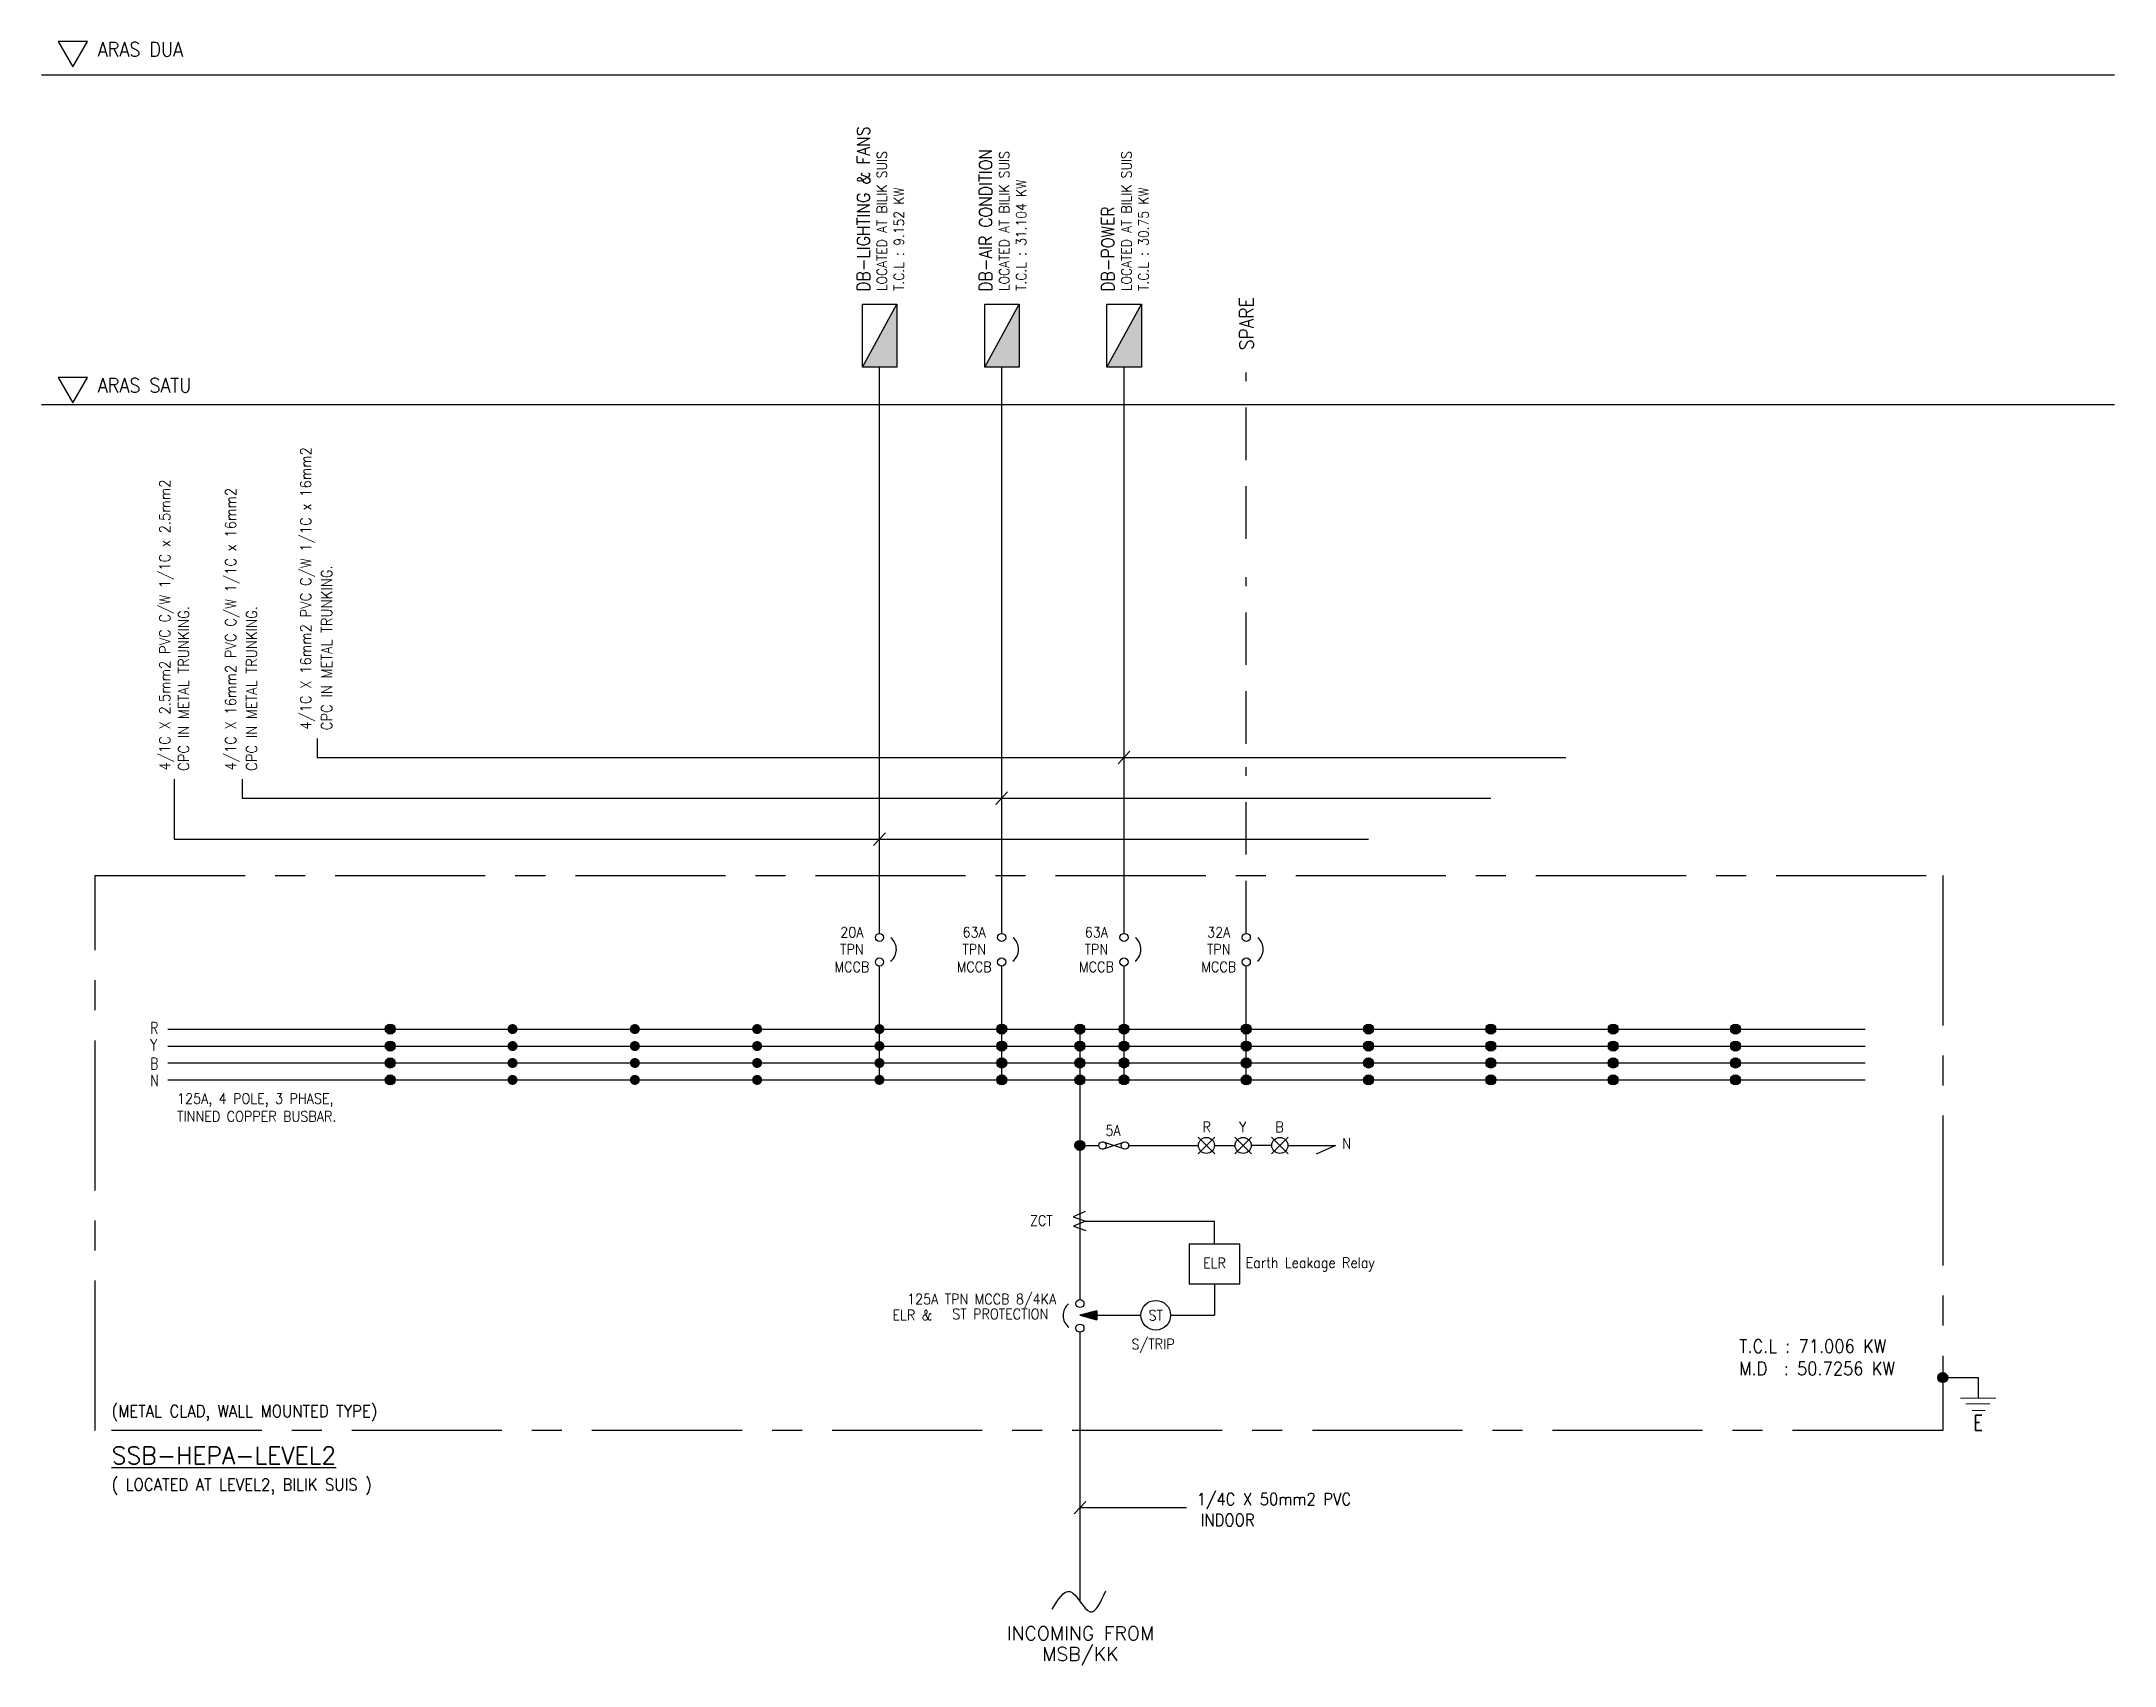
# Model space of a CAD drawing. Header units: inches. Extents: x 93485 to 389576, y 21822 to 277075.
# Drawn here: x 163229 to 232289, y 103141 to 157240 of the extents above; entities that cross this region are included whole.
import ezdxf
from ezdxf.enums import TextEntityAlignment as Align

# ---------------------------------------------------------------- set-up
doc = ezdxf.new("R2010")
doc.units = ezdxf.units.IN
doc.header["$MEASUREMENT"] = 0
for name, pattern in [('CENTERX2', [4, 2.5, -0.5, 0.5, -0.5]), ('DASHED', [0.75, 0.5, -0.25]), ('HIDDEN', [0.375, 0.25, -0.125])]:
    doc.linetypes.add(name, pattern=pattern)
for name, color, linetype in [('E-DB', 1, 'Continuous'), ('E-SCHEM', 7, 'Continuous'), ('L4', 5, 'Continuous'), ('SCHEM', 7, 'Continuous'), ('TEL', 3, 'Continuous'), ('TEXT', 2, 'Continuous')]:
    doc.layers.add(name, color=color, linetype=linetype)
doc.styles.add('230', font='ROMANS.SHX', dxfattribs={"height": 230})
doc.styles.add('300', font='ROMANS', dxfattribs={"width": 0.75, "height": 300})
doc.styles.add('400', font='ROMANS.shx', dxfattribs={"width": 0.8, "height": 4})
doc.styles.add('ROMANS', font='ROMANS', dxfattribs={"width": 0.7})

msp = doc.modelspace()

# ---------------------------------------------------------------- texts
at = {"layer": 'E-SCHEM', "color": 7, "linetype": 'Continuous'}
for s, height, style, width, p in [('ARAS DUA', 478.4, '400', 0.9, (165105, 156739, 0)), ('ARAS SATU', 478.4, '400', 0.9, (165105, 145550, 0)), ('R', 386, '300', 0.8, (166849, 124185)), ('Y', 386, '300', 0.8, (166849, 123621)), ('B', 386, '300', 0.8, (166849, 123000)), ('N', 386, '300', 0.8, (166849, 122435)), ('TINNED COPPER BUSBAR.', 345.51, '230', 0.9, (167748, 121262)), ('125A, 4 POLE, 3 PHASE,', 345.51, '230', 0.9, (167748, 121855)), ('5A', 345.5, '230', 0.9, (198676, 120791)), ('R', 346, '230', 0.9, (201908, 120909)), ('Y', 346, '230', 0.9, (203127, 120909)), ('B', 346, '230', 0.9, (204334, 120909)), ('N', 346, '230', 0.9, (206560, 120357)), ('Earth Leakage Relay', 345.51, '230', 0.9, (203344, 116387)), ('S/TRIP', 345.5, '230', 0.9, (199541, 113675)), ('T.C.L : 71.006 KW', 441.92, '400', 0.9, (219785, 113559, 0)), ('M.D  : 50.7256 KW', 441.92, '400', 0.9, (219785, 112812, 0)), ('(METAL CLAD, WALL MOUNTED TYPE)', 403.1, '400', 0.9, (165567, 111415)), ('( LOCATED AT LEVEL2, BILIK SUIS )', 403.1, '400', 0.9, (165567, 108967)), ('1/4C X 50mm2 PVC', 403.1, '230', 0.9, (201713, 108484)), ('INDOOR', 403.1, '230', 0.9, (201842, 107789))]:
    msp.add_text(s, height=height, dxfattribs=dict(at, style=style, width=width)).set_placement(p)
at = {"layer": 'E-SCHEM', "color": 6, "linetype": 'Continuous', "style": '400', "width": 0.9}
for s, height, p in [('DB-LIGHTING & FANS', 421, (190819, 148909)), ('DB-AIR CONDITION', 421, (194893, 148909)), ('DB-POWER', 421, (198967, 148909)), ('SPARE', 460.7, (203604, 146962))]:
    msp.add_text(s, height=height, rotation=90, dxfattribs=at).set_placement(p)
at = {"layer": 'E-SCHEM', "color": 7, "linetype": 'Continuous', "width": 0.9}
for s, height, style, p in [('LOCATED AT BILIK SUIS', 334.88, '400', (191396, 148924)), ('LOCATED AT BILIK SUIS', 334.88, '400', (195469, 148924)), ('LOCATED AT BILIK SUIS', 334.88, '400', (199543, 148924)), ('T.C.L : 9.152 KW', 334.88, '400', (191962, 148933)), ('T.C.L : 31.104 KW', 334.88, '400', (196036, 148933)), ('T.C.L : 30.75 KW', 334.88, '400', (200110, 148933)), ('4/1C X 16mm2 PVC C/W 1/1C x 16mm2 ', 357.96, '230', (172213, 134310, 0)), ('4/1C X 2.5mm2 PVC C/W 1/1C x 2.5mm2 ', 357.96, '230', (167517, 132954, 0)), ('4/1C X 16mm2 PVC C/W 1/1C x 16mm2 ', 357.96, '230', (169712, 132954, 0)), ('CPC IN METAL TRUNKING.', 357.96, '230', (172908, 134294, 0)), ('CPC IN METAL TRUNKING.', 357.96, '230', (168141, 132938, 0)), ('CPC IN METAL TRUNKING.', 357.96, '230', (170408, 132938, 0))]:
    msp.add_text(s, height=height, rotation=90, dxfattribs=dict(at, style=style)).set_placement(p)
at = {"layer": 'E-SCHEM', "color": 7, "linetype": 'Continuous', "style": '230', "width": 0.9}
for s, p in [('TPN', (190226, 126828)), ('20A', (190226, 127396)), ('TPN', (194300, 126828)), ('63A', (194300, 127396)), ('TPN', (198374, 126828)), ('63A', (198374, 127396)), ('TPN', (202448, 126828)), ('32A', (202448, 127396)), ('MCCB', (190226, 126242)), ('MCCB', (194300, 126242)), ('MCCB', (198374, 126242)), ('MCCB', (202448, 126242)), ('ELR', (202307, 116375))]:
    msp.add_text(s, height=345.5, dxfattribs=at).set_placement(p, align=Align.CENTER)
for s, height, p in [('ZCT', 345.5, (196917, 117792)), ('125A TPN MCCB 8/4KA', 345.51, (197037, 115174, 0)), ('ELR &', 345.5, (192896, 114641, 0)), ('ST PROTECTION', 345.51, (196770, 114679, 0))]:
    msp.add_text(s, height=height, dxfattribs=at).set_placement(p, align=Align.RIGHT)
msp.add_text('ST', height=345.5, dxfattribs=at).set_placement((200350, 114808), align=Align.MIDDLE_CENTER)
at = {"layer": 'E-SCHEM', "color": 1, "style": 'ROMANS'}
msp.add_text('%%USSB-HEPA-LEVEL2', height=575.85, dxfattribs=at).set_placement((165567, 109852))
for s, height, p in [('INCOMING FROM', 460.68, (197840, 103984)), ('MSB/KK', 460.7, (197840, 103295))]:
    msp.add_text(s, height=height, dxfattribs=at).set_placement(p, align=Align.CENTER)
at = {"layer": 'TEXT', "style": '230', "width": 0.75}
msp.add_text('E', height=509, dxfattribs=at).set_placement((227596, 110969))

# ---------------------------------------------------------------- blocks, each defined once
blk = doc.blocks.new('E-DB')
at = {"layer": 'E-DB'}
for p, q in [((-440, 480), (440, 480)), ((-440, 480), (440, 0)), ((-440, 0), (-440, 480)), ((440, 480), (440, 0)), ((440, 0), (-440, 0))]:
    blk.add_line(p, q, dxfattribs=at)
at = {"layer": 'E-DB', "color": 7}
blk.add_solid([(-440, 0), (-440, 480), (440, 0)], dxfattribs=at)

# ---------------------------------------------------------------- hatches: boundary and pattern name
at = {"layer": 'E-SCHEM'}
for points in [[(174681, 124342, 1), (175017, 124342, 1)], [(178754, 124342, 1), (179091, 124342, 1)], [(182828, 124342, 1), (183165, 124342, 1)], [(186902, 124342, 1), (187239, 124342, 1)], [(190976, 124342, 1), (191312, 124342, 1)], [(195050, 124342, 1), (195386, 124342, 1)], [(197656, 124342, 1), (197992, 124342, 1)], [(199123, 124342, 1), (199460, 124342, 1)], [(203197, 124342, 1), (203534, 124342, 1)], [(207271, 124342, 1), (207607, 124342, 1)], [(211345, 124342, 1), (211681, 124342, 1)], [(215419, 124342, 1), (215755, 124342, 1)], [(219492, 124342, 1), (219829, 124342, 1)], [(174681, 123777, 1), (175017, 123777, 1)], [(178754, 123777, 1), (179091, 123777, 1)], [(182828, 123777, 1), (183165, 123777, 1)], [(186902, 123777, 1), (187239, 123777, 1)], [(190976, 123777, 1), (191312, 123777, 1)], [(195050, 123777, 1), (195386, 123777, 1)], [(197656, 123777, 1), (197992, 123777, 1)], [(199123, 123777, 1), (199460, 123777, 1)], [(203197, 123777, 1), (203534, 123777, 1)], [(207271, 123777, 1), (207607, 123777, 1)], [(211345, 123777, 1), (211681, 123777, 1)], [(215419, 123777, 1), (215755, 123777, 1)], [(219492, 123777, 1), (219829, 123777, 1)], [(174681, 123213, 1), (175017, 123213, 1)], [(178754, 123213, 1), (179091, 123213, 1)], [(182828, 123213, 1), (183165, 123213, 1)], [(186902, 123213, 1), (187239, 123213, 1)], [(190976, 123213, 1), (191312, 123213, 1)], [(195050, 123213, 1), (195386, 123213, 1)], [(197656, 123213, 1), (197992, 123213, 1)], [(199123, 123213, 1), (199460, 123213, 1)], [(203197, 123213, 1), (203534, 123213, 1)], [(207271, 123213, 1), (207607, 123213, 1)], [(211345, 123213, 1), (211681, 123213, 1)], [(215419, 123213, 1), (215755, 123213, 1)], [(219492, 123213, 1), (219829, 123213, 1)], [(174681, 122649, 1), (175017, 122649, 1)], [(178754, 122649, 1), (179091, 122649, 1)], [(182828, 122649, 1), (183165, 122649, 1)], [(186902, 122649, 1), (187239, 122649, 1)], [(190976, 122649, 1), (191312, 122649, 1)], [(195050, 122649, 1), (195386, 122649, 1)], [(197656, 122649, 1), (197992, 122649, 1)], [(199123, 122649, 1), (199460, 122649, 1)], [(203197, 122649, 1), (203534, 122649, 1)], [(207271, 122649, 1), (207607, 122649, 1)], [(211345, 122649, 1), (211681, 122649, 1)], [(215419, 122649, 1), (215755, 122649, 1)], [(219492, 122649, 1), (219829, 122649, 1)], [(197656, 120467, 1), (197992, 120467, 1)], [(226397, 112732, 1), (226734, 112732, 1)]]:
    msp.add_hatch(color=1, dxfattribs=at).paths.add_polyline_path(points)
at = {"layer": 'SCHEM', "linetype": 'Continuous'}
msp.add_hatch(color=256, dxfattribs=at).paths.add_polyline_path([(198392, 114956), (197824, 114808), (198392, 114661)])

# ---------------------------------------------------------------- linework, layer by layer
at = {"layer": 'E-SCHEM', "color": 1, "linetype": 'Continuous'}
for p, q in [((191144, 127529), (191144, 146386)), ((195218, 127529), (195218, 146386)), ((199292, 127529), (199292, 146386)), ((191144, 127529), (191144, 134455)), ((195218, 127529), (195218, 134455)), ((191144, 122649), (191144, 126440)), ((195218, 122649), (195218, 126440)), ((199292, 122649), (199292, 126440)), ((203365, 122649), (203365, 126440)), ((197824, 124342), (197824, 115334)), ((197824, 118815), (197824, 118413)), ((197824, 114245), (197824, 105279))]:
    msp.add_line(p, q, dxfattribs=at)
at = {"layer": 'E-SCHEM', "color": 9}
for p, q in [((172416, 134019), (172416, 133390)), ((172416, 133390), (214014, 133390)), ((167649, 132663), (167649, 130668)), ((169915, 132663), (169915, 132034)), ((169915, 132034), (211513, 132034)), ((167649, 130668), (207439, 130668)), ((201376, 108400), (197824, 108400))]:
    msp.add_line(p, q, dxfattribs=at)
at = {"layer": 'E-SCHEM', "color": 4, "linetype": 'Continuous'}
for p, q in [((199489, 133599), (199094, 133181)), ((195415, 132243), (195021, 131824)), ((191341, 130877), (190947, 130458)), ((167435, 124342), (223981, 124342)), ((167435, 123777), (223981, 123777)), ((167435, 123213), (223981, 123213)), ((167435, 122649), (223981, 122649)), ((198021, 108609), (197627, 108191))]:
    msp.add_line(p, q, dxfattribs=at)
at = {"layer": 'E-SCHEM'}
for p, q in [((202314, 120742), (201763, 120191)), ((201763, 120742), (202314, 120191)), ((203536, 120742), (202985, 120191)), ((202985, 120742), (203536, 120191)), ((204208, 120742), (204758, 120191)), ((204758, 120742), (204208, 120191)), ((198001, 118265), (197601, 118093)), ((197601, 118093), (198012, 117949)), ((198012, 117949), (197612, 117777)), ((197612, 117777), (198023, 117634))]:
    msp.add_line(p, q, dxfattribs=at)
for centre, radius in [((191144, 127394), 135), ((195218, 127394), 135), ((199292, 127394), 135), ((203365, 127394), 135), ((191144, 126575), 135), ((195218, 126575), 135), ((199292, 126575), 135), ((203365, 126575), 135), ((174849, 124342), 168), ((195218, 124342), 168), ((197824, 124342), 168), ((197824, 124342), 168), ((199292, 124342), 168), ((203365, 124342), 168), ((207439, 124342), 168), ((211513, 124342), 168), ((215587, 124342), 168), ((219661, 124342), 168), ((174849, 123777), 168), ((195218, 123777), 168), ((197824, 123777), 168), ((197824, 123777), 168), ((199292, 123777), 168), ((203365, 123777), 168), ((207439, 123777), 168), ((211513, 123777), 168), ((215587, 123777), 168), ((219661, 123777), 168), ((174849, 123213), 168), ((195218, 123213), 168), ((197824, 123213), 168), ((197824, 123213), 168), ((199292, 123213), 168), ((203365, 123213), 168), ((207439, 123213), 168), ((211513, 123213), 168), ((215587, 123213), 168), ((219661, 123213), 168), ((174849, 122649), 168), ((195218, 122649), 168), ((197824, 122649), 168), ((199292, 122649), 168), ((203365, 122649), 168), ((207439, 122649), 168), ((211513, 122649), 168), ((215587, 122649), 168), ((219661, 122649), 168), ((197824, 120467), 168), ((197824, 115199), 135), ((197824, 114380), 135), ((226566, 112732), 168)]:
    msp.add_circle(centre, radius, dxfattribs=at)
at = {"layer": 'E-SCHEM', "color": 1, "linetype": 'Continuous'}
for centre, start, end in [((191205, 126999), 308.52172, 49.94928), ((195279, 126999), 308.52172, 49.94928), ((199353, 126999), 308.52172, 49.94928), ((203426, 126999), 308.52172, 49.94928), ((197763, 114804), 130.05072, 231.47828)]:
    msp.add_arc(centre, 503, start, end, dxfattribs=at)
at = {"layer": 'E-SCHEM', "color": 1}
msp.add_spline([(196898, 105021), (197493, 105607), (198160, 104931), (198683, 105625)], degree=3, dxfattribs=at)
at = {"layer": 'L4', "color": 9, "linetype": 'CENTERX2', "ltscale": 2000}
msp.add_lwpolyline([(165015, 129463), (226566, 129463), (226566, 110967), (165015, 110967)], close=True, dxfattribs=at)
at = {"layer": 'SCHEM', "color": 10, "linetype": 'DASHED', "ltscale": 3500}
for p, q in [((203365, 140672), (203365, 146215)), ((203365, 133848), (203365, 139391)), ((203365, 127529), (203365, 133072))]:
    msp.add_line(p, q, dxfattribs=at)
at = {"layer": 'SCHEM'}
for p, q in [((197824, 120467), (198453, 120467)), ((198576, 120344), (199323, 120590)), ((199323, 120344), (198576, 120590)), ((199446, 120467), (201770, 120467)), ((202307, 120467), (202993, 120467)), ((204215, 120467), (203529, 120467)), ((204751, 120467), (206340, 120467)), ((206340, 120467), (205691, 120172)), ((206340, 120467), (205691, 120172)), ((197982, 117949), (202307, 117949)), ((202307, 117174), (202307, 117949)), ((198392, 114956), (197824, 114808)), ((197824, 114808), (198392, 114661)), ((198392, 114956), (198392, 114661)), ((227748, 112732), (227748, 112046))]:
    msp.add_line(p, q, dxfattribs=at)
at = {"layer": 'SCHEM', "linetype": 'HIDDEN'}
for p, q in [((202307, 115855), (202307, 114808)), ((198392, 114808), (199854, 114808)), ((200845, 114808), (202307, 114808))]:
    msp.add_line(p, q, dxfattribs=at)
at = {"layer": 'SCHEM', "color": 7}
msp.add_line((226566, 112732), (227748, 112732), dxfattribs=at)
at = {"layer": 'SCHEM', "color": 1, "elevation": 0}
for points in [[(164271, 156390), (164762, 157240), (163780, 157240)], [(164271, 145201), (164762, 146051), (163780, 146051)]]:
    msp.add_lwpolyline(points, close=True, dxfattribs=at)
at = {"layer": 'SCHEM'}
msp.add_lwpolyline([(201459, 117174), (201459, 115855), (203154, 115855), (203154, 117174)], close=True, dxfattribs=at)
at = {"layer": 'SCHEM', "const_width": 34.3}
for points in [[(227156, 112046), (228340, 112046)], [(227327, 111862), (228142, 111862)], [(227538, 111637), (227985, 111637)]]:
    msp.add_lwpolyline(points, dxfattribs=at)
at = {"layer": 'SCHEM'}
for centre, radius in [((198576, 120467), 123), ((199323, 120467), 123), ((202038, 120467), 268), ((203261, 120467), 268), ((204483, 120467), 268), ((200350, 114808), 495)]:
    msp.add_circle(centre, radius, dxfattribs=at)
at = {"layer": 'TEL', "color": 8, "linetype": 'Continuous'}
for p, q in [((163229, 156130, 0), (232289, 156130, 0)), ((163229, 145144, 0), (232289, 145144, 0))]:
    msp.add_line(p, q, dxfattribs=at)

# ---------------------------------------------------------------- block references
at = {"layer": 'E-DB', "color": 7, "xscale": 2.392031249939464, "yscale": 2.392031249939464, "zscale": 2.39203125, "rotation": 90}
for p in [(191726, 147439), (195800, 147439), (199873, 147439)]:
    msp.add_blockref('E-DB', p, dxfattribs=at)

msp.set_redraw_order([(e.dxf.handle, doc.entitydb.next_handle()) for e in msp.query("TEXT MTEXT ATTDEF DIMENSION ARC_DIMENSION")])  # texts and dimensions are drawn at this point

doc.saveas('drawing.dxf')
